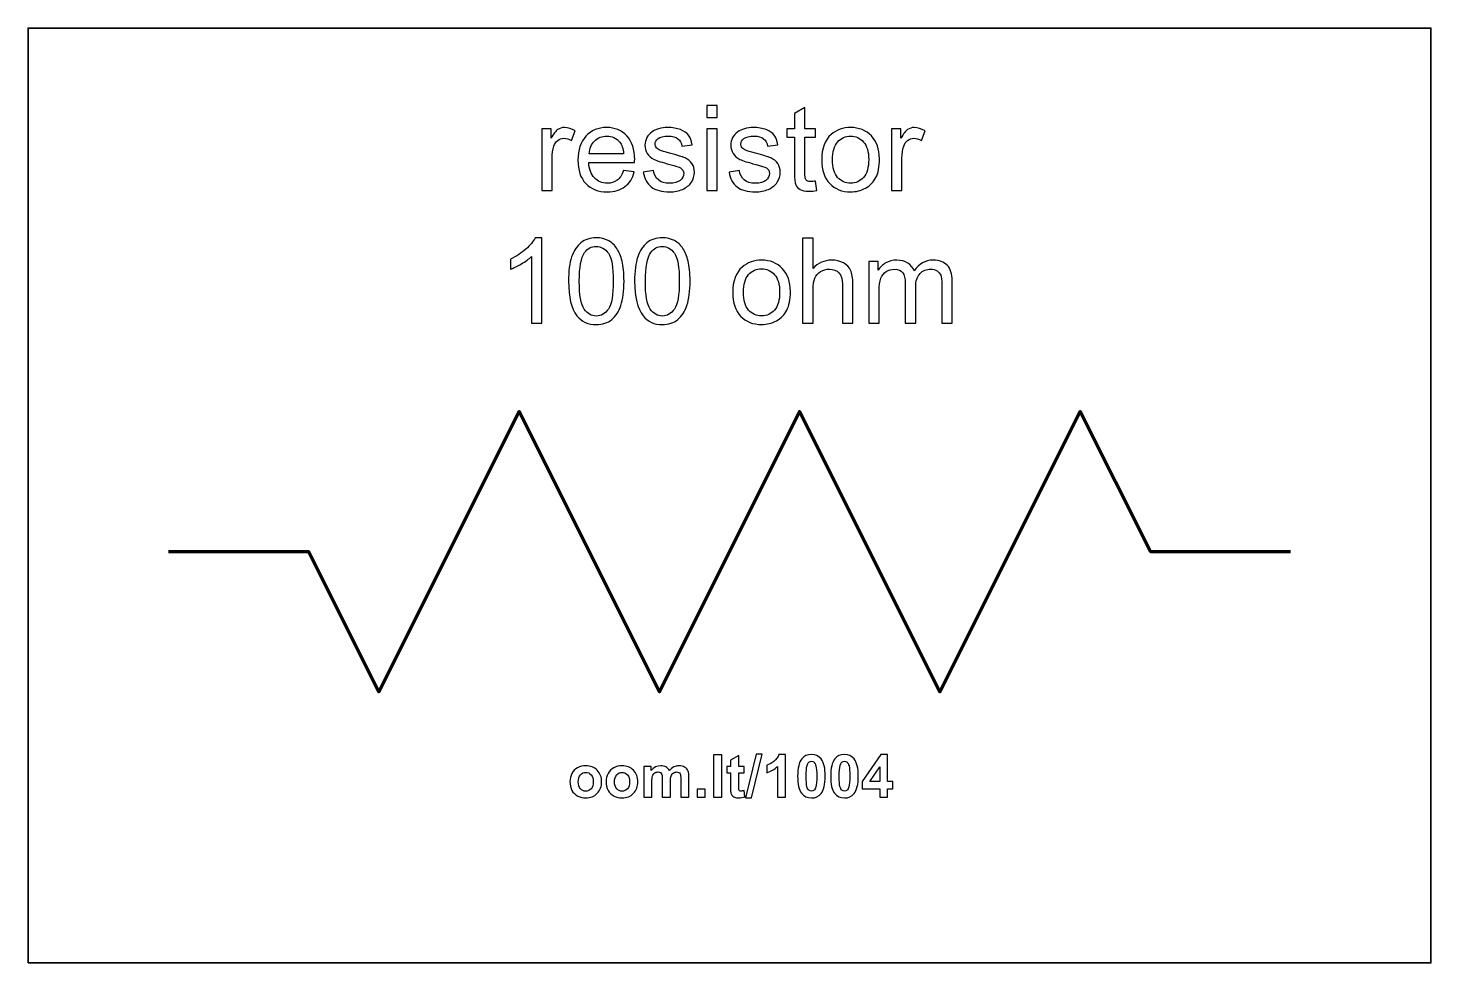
# Model space of a CAD drawing. Header units: centimetres. Extents: x -11.75 to -9.25, y -15.58 to -13.92.
import ezdxf

# ---------------------------------------------------------------- set-up
doc = ezdxf.new("R2010")
doc.units = ezdxf.units.CM
doc.header["$MEASUREMENT"] = 0
doc.layers.add('Layer 1', color=7, linetype='Continuous')

msp = doc.modelspace()

# ---------------------------------------------------------------- linework, layer by layer
at = {"layer": 'Layer 1', "color": 7, "lineweight": 35}
msp.add_lwpolyline([(-11.75, -15.58333), (-9.25, -15.58333), (-9.25, -13.91667), (-11.75, -13.91667), (-11.75, -15.58333)], close=True, dxfattribs=at)
at = {"layer": 'Layer 1', "color": 250}
for points, knots in [([(-10.54033, -14.07613), (-10.54033, -14.07613), (-10.54033, -14.05472), (-10.54033, -14.05472), (-10.54033, -14.05472), (-10.54033, -14.05472), (-10.5217, -14.05472), (-10.5217, -14.05472), (-10.5217, -14.05472), (-10.5217, -14.05472), (-10.5217, -14.07613), (-10.5217, -14.07613), (-10.5217, -14.07613), (-10.5217, -14.07613), (-10.54033, -14.07613), (-10.54033, -14.07613)], [0, 0, 0, 0, 0.25, 0.25, 0.25, 0.25, 0.5, 0.5, 0.5, 0.5, 0.75, 0.75, 0.75, 0.75, 1, 1, 1, 1]), ([(-10.34693, -14.18959), (-10.34693, -14.18959), (-10.34425, -14.20603), (-10.34425, -14.20603), (-10.34425, -14.20603), (-10.34947, -14.20712), (-10.35417, -14.20769), (-10.35829, -14.20769), (-10.35829, -14.20769), (-10.36507, -14.20769), (-10.37029, -14.20663), (-10.37403, -14.20448), (-10.37403, -14.20448), (-10.37773, -14.20236), (-10.38034, -14.19954), (-10.38186, -14.19604), (-10.38186, -14.19604), (-10.38338, -14.19259), (-10.38415, -14.18525), (-10.38415, -14.1741), (-10.38415, -14.1741), (-10.38415, -14.1741), (-10.38415, -14.11095), (-10.38415, -14.11095), (-10.38415, -14.11095), (-10.38415, -14.11095), (-10.39781, -14.11095), (-10.39781, -14.11095), (-10.39781, -14.11095), (-10.39781, -14.11095), (-10.39781, -14.09649), (-10.39781, -14.09649), (-10.39781, -14.09649), (-10.39781, -14.09649), (-10.38415, -14.09649), (-10.38415, -14.09649), (-10.38415, -14.09649), (-10.38415, -14.09649), (-10.38415, -14.06929), (-10.38415, -14.06929), (-10.38415, -14.06929), (-10.38415, -14.06929), (-10.36563, -14.05814), (-10.36563, -14.05814), (-10.36563, -14.05814), (-10.36563, -14.05814), (-10.36563, -14.09649), (-10.36563, -14.09649), (-10.36563, -14.09649), (-10.36563, -14.09649), (-10.34693, -14.09649), (-10.34693, -14.09649), (-10.34693, -14.09649), (-10.34693, -14.09649), (-10.34693, -14.11095), (-10.34693, -14.11095), (-10.34693, -14.11095), (-10.34693, -14.11095), (-10.36563, -14.11095), (-10.36563, -14.11095), (-10.36563, -14.11095), (-10.36563, -14.11095), (-10.36563, -14.17512), (-10.36563, -14.17512), (-10.36563, -14.17512), (-10.36563, -14.18045), (-10.36531, -14.18384), (-10.36468, -14.18536), (-10.36468, -14.18536), (-10.36401, -14.18687), (-10.36295, -14.18807), (-10.36147, -14.18899), (-10.36147, -14.18899), (-10.35999, -14.18987), (-10.35787, -14.19033), (-10.35512, -14.19033), (-10.35512, -14.19033), (-10.35304, -14.19033), (-10.35032, -14.19008), (-10.34693, -14.18959)], [0, 0, 0, 0, 0.05, 0.05, 0.05, 0.05, 0.1, 0.1, 0.1, 0.1, 0.15, 0.15, 0.15, 0.15, 0.2, 0.2, 0.2, 0.2, 0.25, 0.25, 0.25, 0.25, 0.3, 0.3, 0.3, 0.3, 0.35, 0.35, 0.35, 0.35, 0.4, 0.4, 0.4, 0.4, 0.45, 0.45, 0.45, 0.45, 0.5, 0.5, 0.5, 0.5, 0.55, 0.55, 0.55, 0.55, 0.6, 0.6, 0.6, 0.6, 0.65, 0.65, 0.65, 0.65, 0.7, 0.7, 0.7, 0.7, 0.75, 0.75, 0.75, 0.75, 0.8, 0.8, 0.8, 0.8, 0.85, 0.85, 0.85, 0.85, 0.9, 0.9, 0.9, 0.9, 0.95, 0.95, 0.95, 0.95, 1, 1, 1, 1]), ([(-10.83465, -14.20624), (-10.83465, -14.20624), (-10.83465, -14.09649), (-10.83465, -14.09649), (-10.83465, -14.09649), (-10.83465, -14.09649), (-10.81793, -14.09649), (-10.81793, -14.09649), (-10.81793, -14.09649), (-10.81793, -14.09649), (-10.81793, -14.11311), (-10.81793, -14.11311), (-10.81793, -14.11311), (-10.81366, -14.10534), (-10.80971, -14.10019), (-10.80608, -14.09772), (-10.80608, -14.09772), (-10.80248, -14.09525), (-10.79849, -14.09398), (-10.79415, -14.09398), (-10.79415, -14.09398), (-10.78787, -14.09398), (-10.78152, -14.096), (-10.77503, -14.09998), (-10.77503, -14.09998), (-10.77503, -14.09998), (-10.78145, -14.11727), (-10.78145, -14.11727), (-10.78145, -14.11727), (-10.78597, -14.11455), (-10.79052, -14.11321), (-10.79507, -14.11321), (-10.79507, -14.11321), (-10.79916, -14.11321), (-10.8028, -14.11445), (-10.80604, -14.11688), (-10.80604, -14.11688), (-10.80929, -14.11935), (-10.81158, -14.12274), (-10.81296, -14.12708), (-10.81296, -14.12708), (-10.81504, -14.13367), (-10.81606, -14.1409), (-10.81606, -14.14877), (-10.81606, -14.14877), (-10.81606, -14.14877), (-10.81606, -14.20624), (-10.81606, -14.20624), (-10.81606, -14.20624), (-10.81606, -14.20624), (-10.83465, -14.20624), (-10.83465, -14.20624)], [0, 0, 0, 0, 0.0769231, 0.0769231, 0.0769231, 0.0769231, 0.1538462, 0.1538462, 0.1538462, 0.1538462, 0.2307692, 0.2307692, 0.2307692, 0.2307692, 0.3076923, 0.3076923, 0.3076923, 0.3076923, 0.3846154, 0.3846154, 0.3846154, 0.3846154, 0.4615385, 0.4615385, 0.4615385, 0.4615385, 0.5384615, 0.5384615, 0.5384615, 0.5384615, 0.6153846, 0.6153846, 0.6153846, 0.6153846, 0.6923077, 0.6923077, 0.6923077, 0.6923077, 0.7692308, 0.7692308, 0.7692308, 0.7692308, 0.8461538, 0.8461538, 0.8461538, 0.8461538, 0.9230769, 0.9230769, 0.9230769, 0.9230769, 1, 1, 1, 1]), ([(-10.68884, -14.17089), (-10.68884, -14.17089), (-10.66962, -14.17325), (-10.66962, -14.17325), (-10.66962, -14.17325), (-10.67265, -14.18451), (-10.67826, -14.19322), (-10.68644, -14.19943), (-10.68644, -14.19943), (-10.69466, -14.2056), (-10.70514, -14.20871), (-10.71788, -14.20871), (-10.71788, -14.20871), (-10.73393, -14.20871), (-10.74666, -14.20377), (-10.75605, -14.19389), (-10.75605, -14.19389), (-10.76547, -14.18401), (-10.77016, -14.17015), (-10.77016, -14.1523), (-10.77016, -14.1523), (-10.77016, -14.13381), (-10.7654, -14.11949), (-10.75591, -14.1093), (-10.75591, -14.1093), (-10.74638, -14.0991), (-10.73407, -14.09398), (-10.7189, -14.09398), (-10.7189, -14.09398), (-10.70422, -14.09398), (-10.69223, -14.09899), (-10.68295, -14.10898), (-10.68295, -14.10898), (-10.67364, -14.11896), (-10.66898, -14.13304), (-10.66898, -14.15114), (-10.66898, -14.15114), (-10.66898, -14.15226), (-10.66902, -14.15392), (-10.66909, -14.15611), (-10.66909, -14.15611), (-10.66909, -14.15611), (-10.75093, -14.15611), (-10.75093, -14.15611), (-10.75093, -14.15611), (-10.75026, -14.16817), (-10.74684, -14.17742), (-10.7407, -14.1838), (-10.7407, -14.1838), (-10.73456, -14.19022), (-10.72694, -14.19343), (-10.71777, -14.19343), (-10.71777, -14.19343), (-10.71096, -14.19343), (-10.70514, -14.19163), (-10.70031, -14.18804), (-10.70031, -14.18804), (-10.69547, -14.18447), (-10.69166, -14.17876), (-10.68884, -14.17089)], [0, 0, 0, 0, 0.0666667, 0.0666667, 0.0666667, 0.0666667, 0.1333333, 0.1333333, 0.1333333, 0.1333333, 0.2, 0.2, 0.2, 0.2, 0.2666667, 0.2666667, 0.2666667, 0.2666667, 0.3333333, 0.3333333, 0.3333333, 0.3333333, 0.4, 0.4, 0.4, 0.4, 0.4666667, 0.4666667, 0.4666667, 0.4666667, 0.5333333, 0.5333333, 0.5333333, 0.5333333, 0.6, 0.6, 0.6, 0.6, 0.6666667, 0.6666667, 0.6666667, 0.6666667, 0.7333333, 0.7333333, 0.7333333, 0.7333333, 0.8, 0.8, 0.8, 0.8, 0.8666667, 0.8666667, 0.8666667, 0.8666667, 0.9333333, 0.9333333, 0.9333333, 0.9333333, 1, 1, 1, 1]), ([(-10.65367, -14.17347), (-10.65367, -14.17347), (-10.63529, -14.17057), (-10.63529, -14.17057), (-10.63529, -14.17057), (-10.63427, -14.17795), (-10.63138, -14.18359), (-10.62665, -14.18754), (-10.62665, -14.18754), (-10.62196, -14.19146), (-10.61536, -14.19343), (-10.60686, -14.19343), (-10.60686, -14.19343), (-10.59832, -14.19343), (-10.59197, -14.19167), (-10.58784, -14.18821), (-10.58784, -14.18821), (-10.58372, -14.18472), (-10.58164, -14.18063), (-10.58164, -14.17597), (-10.58164, -14.17597), (-10.58164, -14.17174), (-10.58347, -14.16846), (-10.58714, -14.16602), (-10.58714, -14.16602), (-10.58968, -14.16436), (-10.59603, -14.16228), (-10.60615, -14.15974), (-10.60615, -14.15974), (-10.61977, -14.15629), (-10.62926, -14.15332), (-10.63452, -14.15078), (-10.63452, -14.15078), (-10.63977, -14.14828), (-10.6438, -14.14479), (-10.64651, -14.14034), (-10.64651, -14.14034), (-10.64923, -14.1359), (-10.6506, -14.13099), (-10.6506, -14.12563), (-10.6506, -14.12563), (-10.6506, -14.12073), (-10.64948, -14.11621), (-10.64722, -14.11205), (-10.64722, -14.11205), (-10.645, -14.10785), (-10.64193, -14.10439), (-10.63808, -14.10164), (-10.63808, -14.10164), (-10.63519, -14.09952), (-10.63124, -14.09769), (-10.62626, -14.09621), (-10.62626, -14.09621), (-10.62125, -14.09473), (-10.61589, -14.09398), (-10.61018, -14.09398), (-10.61018, -14.09398), (-10.60157, -14.09398), (-10.59402, -14.09525), (-10.58749, -14.09772), (-10.58749, -14.09772), (-10.58096, -14.10019), (-10.57617, -14.10354), (-10.57306, -14.10778), (-10.57306, -14.10778), (-10.56996, -14.11205), (-10.56784, -14.11769), (-10.56668, -14.12478), (-10.56668, -14.12478), (-10.56668, -14.12478), (-10.58485, -14.12729), (-10.58485, -14.12729), (-10.58485, -14.12729), (-10.58569, -14.12164), (-10.58809, -14.11723), (-10.59204, -14.11406), (-10.59204, -14.11406), (-10.59599, -14.11088), (-10.6016, -14.1093), (-10.60883, -14.1093), (-10.60883, -14.1093), (-10.61737, -14.1093), (-10.62348, -14.11071), (-10.62711, -14.11353), (-10.62711, -14.11353), (-10.63078, -14.11635), (-10.63261, -14.11967), (-10.63261, -14.12344), (-10.63261, -14.12344), (-10.63261, -14.12588), (-10.63184, -14.12803), (-10.63032, -14.12997), (-10.63032, -14.12997), (-10.6288, -14.13198), (-10.62644, -14.1336), (-10.62319, -14.13494), (-10.62319, -14.13494), (-10.62132, -14.13561), (-10.61586, -14.1372), (-10.60675, -14.13967), (-10.60675, -14.13967), (-10.59359, -14.1432), (-10.58442, -14.14606), (-10.57924, -14.14831), (-10.57924, -14.14831), (-10.57402, -14.15054), (-10.56992, -14.15382), (-10.56696, -14.15809), (-10.56696, -14.15809), (-10.564, -14.16235), (-10.56251, -14.16765), (-10.56251, -14.174), (-10.56251, -14.174), (-10.56251, -14.1802), (-10.56435, -14.18603), (-10.56795, -14.19153), (-10.56795, -14.19153), (-10.57158, -14.197), (-10.5768, -14.20123), (-10.58361, -14.20423), (-10.58361, -14.20423), (-10.59042, -14.20723), (-10.59815, -14.20871), (-10.60675, -14.20871), (-10.60675, -14.20871), (-10.62104, -14.20871), (-10.63191, -14.20575), (-10.63939, -14.19982), (-10.63939, -14.19982), (-10.64686, -14.19389), (-10.65163, -14.18511), (-10.65367, -14.17347)], [0, 0, 0, 0, 0.030303, 0.030303, 0.030303, 0.030303, 0.0606061, 0.0606061, 0.0606061, 0.0606061, 0.0909091, 0.0909091, 0.0909091, 0.0909091, 0.1212121, 0.1212121, 0.1212121, 0.1212121, 0.1515152, 0.1515152, 0.1515152, 0.1515152, 0.1818182, 0.1818182, 0.1818182, 0.1818182, 0.2121212, 0.2121212, 0.2121212, 0.2121212, 0.2424242, 0.2424242, 0.2424242, 0.2424242, 0.2727273, 0.2727273, 0.2727273, 0.2727273, 0.3030303, 0.3030303, 0.3030303, 0.3030303, 0.3333333, 0.3333333, 0.3333333, 0.3333333, 0.3636364, 0.3636364, 0.3636364, 0.3636364, 0.3939394, 0.3939394, 0.3939394, 0.3939394, 0.4242424, 0.4242424, 0.4242424, 0.4242424, 0.4545455, 0.4545455, 0.4545455, 0.4545455, 0.4848485, 0.4848485, 0.4848485, 0.4848485, 0.5151515, 0.5151515, 0.5151515, 0.5151515, 0.5454545, 0.5454545, 0.5454545, 0.5454545, 0.5757576, 0.5757576, 0.5757576, 0.5757576, 0.6060606, 0.6060606, 0.6060606, 0.6060606, 0.6363636, 0.6363636, 0.6363636, 0.6363636, 0.6666667, 0.6666667, 0.6666667, 0.6666667, 0.6969697, 0.6969697, 0.6969697, 0.6969697, 0.7272727, 0.7272727, 0.7272727, 0.7272727, 0.7575758, 0.7575758, 0.7575758, 0.7575758, 0.7878788, 0.7878788, 0.7878788, 0.7878788, 0.8181818, 0.8181818, 0.8181818, 0.8181818, 0.8484848, 0.8484848, 0.8484848, 0.8484848, 0.8787879, 0.8787879, 0.8787879, 0.8787879, 0.9090909, 0.9090909, 0.9090909, 0.9090909, 0.9393939, 0.9393939, 0.9393939, 0.9393939, 0.969697, 0.969697, 0.969697, 0.969697, 1, 1, 1, 1]), ([(-10.54033, -14.20624), (-10.54033, -14.20624), (-10.54033, -14.09649), (-10.54033, -14.09649), (-10.54033, -14.09649), (-10.54033, -14.09649), (-10.5217, -14.09649), (-10.5217, -14.09649), (-10.5217, -14.09649), (-10.5217, -14.09649), (-10.5217, -14.20624), (-10.5217, -14.20624), (-10.5217, -14.20624), (-10.5217, -14.20624), (-10.54033, -14.20624), (-10.54033, -14.20624)], [0, 0, 0, 0, 0.25, 0.25, 0.25, 0.25, 0.5, 0.5, 0.5, 0.5, 0.75, 0.75, 0.75, 0.75, 1, 1, 1, 1]), ([(-10.50081, -14.17347), (-10.50081, -14.17347), (-10.48243, -14.17057), (-10.48243, -14.17057), (-10.48243, -14.17057), (-10.48141, -14.17795), (-10.47852, -14.18359), (-10.47379, -14.18754), (-10.47379, -14.18754), (-10.4691, -14.19146), (-10.4625, -14.19343), (-10.454, -14.19343), (-10.454, -14.19343), (-10.44546, -14.19343), (-10.43911, -14.19167), (-10.43498, -14.18821), (-10.43498, -14.18821), (-10.43086, -14.18472), (-10.42878, -14.18063), (-10.42878, -14.17597), (-10.42878, -14.17597), (-10.42878, -14.17174), (-10.43061, -14.16846), (-10.43428, -14.16602), (-10.43428, -14.16602), (-10.43682, -14.16436), (-10.44317, -14.16228), (-10.45329, -14.15974), (-10.45329, -14.15974), (-10.46691, -14.15629), (-10.4764, -14.15332), (-10.48166, -14.15078), (-10.48166, -14.15078), (-10.48691, -14.14828), (-10.49094, -14.14479), (-10.49365, -14.14034), (-10.49365, -14.14034), (-10.49637, -14.1359), (-10.49774, -14.13099), (-10.49774, -14.12563), (-10.49774, -14.12563), (-10.49774, -14.12073), (-10.49662, -14.11621), (-10.49436, -14.11205), (-10.49436, -14.11205), (-10.49214, -14.10785), (-10.48907, -14.10439), (-10.48522, -14.10164), (-10.48522, -14.10164), (-10.48233, -14.09952), (-10.47838, -14.09769), (-10.4734, -14.09621), (-10.4734, -14.09621), (-10.46839, -14.09473), (-10.46303, -14.09398), (-10.45732, -14.09398), (-10.45732, -14.09398), (-10.44871, -14.09398), (-10.44116, -14.09525), (-10.43463, -14.09772), (-10.43463, -14.09772), (-10.4281, -14.10019), (-10.42331, -14.10354), (-10.4202, -14.10778), (-10.4202, -14.10778), (-10.4171, -14.11205), (-10.41498, -14.11769), (-10.41382, -14.12478), (-10.41382, -14.12478), (-10.41382, -14.12478), (-10.43199, -14.12729), (-10.43199, -14.12729), (-10.43199, -14.12729), (-10.43283, -14.12164), (-10.43523, -14.11723), (-10.43918, -14.11406), (-10.43918, -14.11406), (-10.44313, -14.11088), (-10.44874, -14.1093), (-10.45597, -14.1093), (-10.45597, -14.1093), (-10.46451, -14.1093), (-10.47062, -14.11071), (-10.47425, -14.11353), (-10.47425, -14.11353), (-10.47792, -14.11635), (-10.47975, -14.11967), (-10.47975, -14.12344), (-10.47975, -14.12344), (-10.47975, -14.12588), (-10.47898, -14.12803), (-10.47746, -14.12997), (-10.47746, -14.12997), (-10.47594, -14.13198), (-10.47358, -14.1336), (-10.47033, -14.13494), (-10.47033, -14.13494), (-10.46846, -14.13561), (-10.463, -14.1372), (-10.45389, -14.13967), (-10.45389, -14.13967), (-10.44073, -14.1432), (-10.43156, -14.14606), (-10.42638, -14.14831), (-10.42638, -14.14831), (-10.42116, -14.15054), (-10.41706, -14.15382), (-10.4141, -14.15809), (-10.4141, -14.15809), (-10.41114, -14.16235), (-10.40965, -14.16765), (-10.40965, -14.174), (-10.40965, -14.174), (-10.40965, -14.1802), (-10.41149, -14.18603), (-10.41509, -14.19153), (-10.41509, -14.19153), (-10.41872, -14.197), (-10.42394, -14.20123), (-10.43075, -14.20423), (-10.43075, -14.20423), (-10.43756, -14.20723), (-10.44529, -14.20871), (-10.45389, -14.20871), (-10.45389, -14.20871), (-10.46818, -14.20871), (-10.47905, -14.20575), (-10.48653, -14.19982), (-10.48653, -14.19982), (-10.494, -14.19389), (-10.49877, -14.18511), (-10.50081, -14.17347)], [0, 0, 0, 0, 0.030303, 0.030303, 0.030303, 0.030303, 0.0606061, 0.0606061, 0.0606061, 0.0606061, 0.0909091, 0.0909091, 0.0909091, 0.0909091, 0.1212121, 0.1212121, 0.1212121, 0.1212121, 0.1515152, 0.1515152, 0.1515152, 0.1515152, 0.1818182, 0.1818182, 0.1818182, 0.1818182, 0.2121212, 0.2121212, 0.2121212, 0.2121212, 0.2424242, 0.2424242, 0.2424242, 0.2424242, 0.2727273, 0.2727273, 0.2727273, 0.2727273, 0.3030303, 0.3030303, 0.3030303, 0.3030303, 0.3333333, 0.3333333, 0.3333333, 0.3333333, 0.3636364, 0.3636364, 0.3636364, 0.3636364, 0.3939394, 0.3939394, 0.3939394, 0.3939394, 0.4242424, 0.4242424, 0.4242424, 0.4242424, 0.4545455, 0.4545455, 0.4545455, 0.4545455, 0.4848485, 0.4848485, 0.4848485, 0.4848485, 0.5151515, 0.5151515, 0.5151515, 0.5151515, 0.5454545, 0.5454545, 0.5454545, 0.5454545, 0.5757576, 0.5757576, 0.5757576, 0.5757576, 0.6060606, 0.6060606, 0.6060606, 0.6060606, 0.6363636, 0.6363636, 0.6363636, 0.6363636, 0.6666667, 0.6666667, 0.6666667, 0.6666667, 0.6969697, 0.6969697, 0.6969697, 0.6969697, 0.7272727, 0.7272727, 0.7272727, 0.7272727, 0.7575758, 0.7575758, 0.7575758, 0.7575758, 0.7878788, 0.7878788, 0.7878788, 0.7878788, 0.8181818, 0.8181818, 0.8181818, 0.8181818, 0.8484848, 0.8484848, 0.8484848, 0.8484848, 0.8787879, 0.8787879, 0.8787879, 0.8787879, 0.9090909, 0.9090909, 0.9090909, 0.9090909, 0.9393939, 0.9393939, 0.9393939, 0.9393939, 0.969697, 0.969697, 0.969697, 0.969697, 1, 1, 1, 1]), ([(-10.33568, -14.15135), (-10.33568, -14.13103), (-10.33004, -14.11596), (-10.31871, -14.10619), (-10.31871, -14.10619), (-10.30929, -14.09808), (-10.29779, -14.09398), (-10.28421, -14.09398), (-10.28421, -14.09398), (-10.26911, -14.09398), (-10.25676, -14.09892), (-10.2472, -14.10884), (-10.2472, -14.10884), (-10.23761, -14.11871), (-10.23284, -14.13237), (-10.23284, -14.14979), (-10.23284, -14.14979), (-10.23284, -14.16394), (-10.23496, -14.17505), (-10.23919, -14.18313), (-10.23919, -14.18313), (-10.24343, -14.19125), (-10.2496, -14.19753), (-10.25768, -14.20201), (-10.25768, -14.20201), (-10.26579, -14.20649), (-10.27461, -14.20871), (-10.28421, -14.20871), (-10.28421, -14.20871), (-10.29955, -14.20871), (-10.31197, -14.20381), (-10.32146, -14.19393), (-10.32146, -14.19393), (-10.33095, -14.18409), (-10.33568, -14.1699), (-10.33568, -14.15135)], [0, 0, 0, 0, 0.1111111, 0.1111111, 0.1111111, 0.1111111, 0.2222222, 0.2222222, 0.2222222, 0.2222222, 0.3333333, 0.3333333, 0.3333333, 0.3333333, 0.4444444, 0.4444444, 0.4444444, 0.4444444, 0.5555556, 0.5555556, 0.5555556, 0.5555556, 0.6666667, 0.6666667, 0.6666667, 0.6666667, 0.7777778, 0.7777778, 0.7777778, 0.7777778, 0.8888889, 0.8888889, 0.8888889, 0.8888889, 1, 1, 1, 1]), ([(-10.21122, -14.20624), (-10.21122, -14.20624), (-10.21122, -14.09649), (-10.21122, -14.09649), (-10.21122, -14.09649), (-10.21122, -14.09649), (-10.1945, -14.09649), (-10.1945, -14.09649), (-10.1945, -14.09649), (-10.1945, -14.09649), (-10.1945, -14.11311), (-10.1945, -14.11311), (-10.1945, -14.11311), (-10.19023, -14.10534), (-10.18628, -14.10019), (-10.18265, -14.09772), (-10.18265, -14.09772), (-10.17905, -14.09525), (-10.17506, -14.09398), (-10.17072, -14.09398), (-10.17072, -14.09398), (-10.16444, -14.09398), (-10.15809, -14.096), (-10.1516, -14.09998), (-10.1516, -14.09998), (-10.1516, -14.09998), (-10.15802, -14.11727), (-10.15802, -14.11727), (-10.15802, -14.11727), (-10.16254, -14.11455), (-10.16709, -14.11321), (-10.17164, -14.11321), (-10.17164, -14.11321), (-10.17573, -14.11321), (-10.17937, -14.11445), (-10.18261, -14.11688), (-10.18261, -14.11688), (-10.18586, -14.11935), (-10.18815, -14.12274), (-10.18953, -14.12708), (-10.18953, -14.12708), (-10.19161, -14.13367), (-10.19263, -14.1409), (-10.19263, -14.14877), (-10.19263, -14.14877), (-10.19263, -14.14877), (-10.19263, -14.20624), (-10.19263, -14.20624), (-10.19263, -14.20624), (-10.19263, -14.20624), (-10.21122, -14.20624), (-10.21122, -14.20624)], [0, 0, 0, 0, 0.0769231, 0.0769231, 0.0769231, 0.0769231, 0.1538462, 0.1538462, 0.1538462, 0.1538462, 0.2307692, 0.2307692, 0.2307692, 0.2307692, 0.3076923, 0.3076923, 0.3076923, 0.3076923, 0.3846154, 0.3846154, 0.3846154, 0.3846154, 0.4615385, 0.4615385, 0.4615385, 0.4615385, 0.5384615, 0.5384615, 0.5384615, 0.5384615, 0.6153846, 0.6153846, 0.6153846, 0.6153846, 0.6923077, 0.6923077, 0.6923077, 0.6923077, 0.7692308, 0.7692308, 0.7692308, 0.7692308, 0.8461538, 0.8461538, 0.8461538, 0.8461538, 0.9230769, 0.9230769, 0.9230769, 0.9230769, 1, 1, 1, 1]), ([(-10.74991, -14.1408), (-10.74991, -14.1408), (-10.68863, -14.1408), (-10.68863, -14.1408), (-10.68863, -14.1408), (-10.68944, -14.13159), (-10.69181, -14.12464), (-10.69565, -14.12006), (-10.69565, -14.12006), (-10.70158, -14.11289), (-10.70927, -14.1093), (-10.71869, -14.1093), (-10.71869, -14.1093), (-10.72723, -14.1093), (-10.73442, -14.11215), (-10.74024, -14.11787), (-10.74024, -14.11787), (-10.74606, -14.12358), (-10.74927, -14.13124), (-10.74991, -14.1408)], [0, 0, 0, 0, 0.2, 0.2, 0.2, 0.2, 0.4, 0.4, 0.4, 0.4, 0.6, 0.6, 0.6, 0.6, 0.8, 0.8, 0.8, 0.8, 1, 1, 1, 1]), ([(-10.31656, -14.15135), (-10.31656, -14.16542), (-10.31349, -14.17594), (-10.30735, -14.18292), (-10.30735, -14.18292), (-10.30121, -14.18994), (-10.29349, -14.19343), (-10.28421, -14.19343), (-10.28421, -14.19343), (-10.27497, -14.19343), (-10.26727, -14.18991), (-10.26114, -14.18289), (-10.26114, -14.18289), (-10.25503, -14.17587), (-10.25196, -14.16514), (-10.25196, -14.15075), (-10.25196, -14.15075), (-10.25196, -14.13717), (-10.25503, -14.12686), (-10.26121, -14.11988), (-10.26121, -14.11988), (-10.26738, -14.11289), (-10.27504, -14.1094), (-10.28421, -14.1094), (-10.28421, -14.1094), (-10.29349, -14.1094), (-10.30121, -14.11289), (-10.30735, -14.11984), (-10.30735, -14.11984), (-10.31349, -14.12679), (-10.31656, -14.13731), (-10.31656, -14.15135)], [0, 0, 0, 0, 0.125, 0.125, 0.125, 0.125, 0.25, 0.25, 0.25, 0.25, 0.375, 0.375, 0.375, 0.375, 0.5, 0.5, 0.5, 0.5, 0.625, 0.625, 0.625, 0.625, 0.75, 0.75, 0.75, 0.75, 0.875, 0.875, 0.875, 0.875, 1, 1, 1, 1]), ([(-10.83447, -14.44271), (-10.83447, -14.44271), (-10.85306, -14.44271), (-10.85306, -14.44271), (-10.85306, -14.44271), (-10.85306, -14.44271), (-10.85306, -14.32417), (-10.85306, -14.32417), (-10.85306, -14.32417), (-10.85754, -14.32844), (-10.8634, -14.33271), (-10.87067, -14.33698), (-10.87067, -14.33698), (-10.87797, -14.34125), (-10.8845, -14.34446), (-10.89028, -14.34658), (-10.89028, -14.34658), (-10.89028, -14.34658), (-10.89028, -14.32862), (-10.89028, -14.32862), (-10.89028, -14.32862), (-10.87988, -14.32372), (-10.87077, -14.31779), (-10.86298, -14.31084), (-10.86298, -14.31084), (-10.85522, -14.30385), (-10.84968, -14.29712), (-10.84643, -14.29055), (-10.84643, -14.29055), (-10.84643, -14.29055), (-10.83447, -14.29055), (-10.83447, -14.29055), (-10.83447, -14.29055), (-10.83447, -14.29055), (-10.83447, -14.44271), (-10.83447, -14.44271)], [0, 0, 0, 0, 0.1111111, 0.1111111, 0.1111111, 0.1111111, 0.2222222, 0.2222222, 0.2222222, 0.2222222, 0.3333333, 0.3333333, 0.3333333, 0.3333333, 0.4444444, 0.4444444, 0.4444444, 0.4444444, 0.5555556, 0.5555556, 0.5555556, 0.5555556, 0.6666667, 0.6666667, 0.6666667, 0.6666667, 0.7777778, 0.7777778, 0.7777778, 0.7777778, 0.8888889, 0.8888889, 0.8888889, 0.8888889, 1, 1, 1, 1]), ([(-10.78682, -14.36799), (-10.78682, -14.35007), (-10.78498, -14.33564), (-10.78128, -14.32474), (-10.78128, -14.32474), (-10.77761, -14.3138), (-10.7721, -14.30537), (-10.76484, -14.29944), (-10.76484, -14.29944), (-10.75757, -14.29352), (-10.74843, -14.29055), (-10.73743, -14.29055), (-10.73743, -14.29055), (-10.72928, -14.29055), (-10.72215, -14.29221), (-10.71601, -14.29549), (-10.71601, -14.29549), (-10.70987, -14.29874), (-10.70483, -14.30347), (-10.70081, -14.30964), (-10.70081, -14.30964), (-10.69682, -14.31581), (-10.69368, -14.32333), (-10.69142, -14.33218), (-10.69142, -14.33218), (-10.68913, -14.34104), (-10.688, -14.35296), (-10.688, -14.36799), (-10.688, -14.36799), (-10.688, -14.38577), (-10.68984, -14.40009), (-10.69347, -14.41103), (-10.69347, -14.41103), (-10.69714, -14.42197), (-10.70261, -14.4304), (-10.70987, -14.43636), (-10.70987, -14.43636), (-10.71714, -14.44232), (-10.72631, -14.44529), (-10.73743, -14.44529), (-10.73743, -14.44529), (-10.75203, -14.44529), (-10.7635, -14.44006), (-10.77182, -14.42959), (-10.77182, -14.42959), (-10.78181, -14.41699), (-10.78682, -14.39642), (-10.78682, -14.36799)], [0, 0, 0, 0, 0.0833333, 0.0833333, 0.0833333, 0.0833333, 0.1666667, 0.1666667, 0.1666667, 0.1666667, 0.25, 0.25, 0.25, 0.25, 0.3333333, 0.3333333, 0.3333333, 0.3333333, 0.4166667, 0.4166667, 0.4166667, 0.4166667, 0.5, 0.5, 0.5, 0.5, 0.5833333, 0.5833333, 0.5833333, 0.5833333, 0.6666667, 0.6666667, 0.6666667, 0.6666667, 0.75, 0.75, 0.75, 0.75, 0.8333333, 0.8333333, 0.8333333, 0.8333333, 0.9166667, 0.9166667, 0.9166667, 0.9166667, 1, 1, 1, 1]), ([(-10.6691, -14.36799), (-10.6691, -14.35007), (-10.66726, -14.33564), (-10.66356, -14.32474), (-10.66356, -14.32474), (-10.65989, -14.3138), (-10.65438, -14.30537), (-10.64712, -14.29944), (-10.64712, -14.29944), (-10.63985, -14.29352), (-10.63071, -14.29055), (-10.61971, -14.29055), (-10.61971, -14.29055), (-10.61156, -14.29055), (-10.60443, -14.29221), (-10.59829, -14.29549), (-10.59829, -14.29549), (-10.59215, -14.29874), (-10.58711, -14.30347), (-10.58309, -14.30964), (-10.58309, -14.30964), (-10.5791, -14.31581), (-10.57596, -14.32333), (-10.5737, -14.33218), (-10.5737, -14.33218), (-10.57141, -14.34104), (-10.57028, -14.35296), (-10.57028, -14.36799), (-10.57028, -14.36799), (-10.57028, -14.38577), (-10.57212, -14.40009), (-10.57575, -14.41103), (-10.57575, -14.41103), (-10.57942, -14.42197), (-10.58489, -14.4304), (-10.59215, -14.43636), (-10.59215, -14.43636), (-10.59942, -14.44232), (-10.60859, -14.44529), (-10.61971, -14.44529), (-10.61971, -14.44529), (-10.63431, -14.44529), (-10.64578, -14.44006), (-10.6541, -14.42959), (-10.6541, -14.42959), (-10.66409, -14.41699), (-10.6691, -14.39642), (-10.6691, -14.36799)], [0, 0, 0, 0, 0.0833333, 0.0833333, 0.0833333, 0.0833333, 0.1666667, 0.1666667, 0.1666667, 0.1666667, 0.25, 0.25, 0.25, 0.25, 0.3333333, 0.3333333, 0.3333333, 0.3333333, 0.4166667, 0.4166667, 0.4166667, 0.4166667, 0.5, 0.5, 0.5, 0.5, 0.5833333, 0.5833333, 0.5833333, 0.5833333, 0.6666667, 0.6666667, 0.6666667, 0.6666667, 0.75, 0.75, 0.75, 0.75, 0.8333333, 0.8333333, 0.8333333, 0.8333333, 0.9166667, 0.9166667, 0.9166667, 0.9166667, 1, 1, 1, 1]), ([(-10.36966, -14.44271), (-10.36966, -14.44271), (-10.36966, -14.29119), (-10.36966, -14.29119), (-10.36966, -14.29119), (-10.36966, -14.29119), (-10.35107, -14.29119), (-10.35107, -14.29119), (-10.35107, -14.29119), (-10.35107, -14.29119), (-10.35107, -14.34555), (-10.35107, -14.34555), (-10.35107, -14.34555), (-10.34239, -14.3355), (-10.33142, -14.33045), (-10.31819, -14.33045), (-10.31819, -14.33045), (-10.31007, -14.33045), (-10.30302, -14.33208), (-10.29702, -14.33529), (-10.29702, -14.33529), (-10.29102, -14.33846), (-10.28672, -14.34291), (-10.28415, -14.34855), (-10.28415, -14.34855), (-10.28157, -14.3542), (-10.28026, -14.36242), (-10.28026, -14.37314), (-10.28026, -14.37314), (-10.28026, -14.37314), (-10.28026, -14.44271), (-10.28026, -14.44271), (-10.28026, -14.44271), (-10.28026, -14.44271), (-10.29889, -14.44271), (-10.29889, -14.44271), (-10.29889, -14.44271), (-10.29889, -14.44271), (-10.29889, -14.37314), (-10.29889, -14.37314), (-10.29889, -14.37314), (-10.29889, -14.36386), (-10.3009, -14.35709), (-10.30492, -14.35286), (-10.30492, -14.35286), (-10.30895, -14.34862), (-10.31466, -14.34647), (-10.32203, -14.34647), (-10.32203, -14.34647), (-10.32754, -14.34647), (-10.33272, -14.34792), (-10.33759, -14.35077), (-10.33759, -14.35077), (-10.34246, -14.35363), (-10.34592, -14.35751), (-10.34796, -14.36242), (-10.34796, -14.36242), (-10.35005, -14.36728), (-10.35107, -14.37406), (-10.35107, -14.38267), (-10.35107, -14.38267), (-10.35107, -14.38267), (-10.35107, -14.44271), (-10.35107, -14.44271), (-10.35107, -14.44271), (-10.35107, -14.44271), (-10.36966, -14.44271), (-10.36966, -14.44271)], [0, 0, 0, 0, 0.0588235, 0.0588235, 0.0588235, 0.0588235, 0.1176471, 0.1176471, 0.1176471, 0.1176471, 0.1764706, 0.1764706, 0.1764706, 0.1764706, 0.2352941, 0.2352941, 0.2352941, 0.2352941, 0.2941176, 0.2941176, 0.2941176, 0.2941176, 0.3529412, 0.3529412, 0.3529412, 0.3529412, 0.4117647, 0.4117647, 0.4117647, 0.4117647, 0.4705882, 0.4705882, 0.4705882, 0.4705882, 0.5294118, 0.5294118, 0.5294118, 0.5294118, 0.5882353, 0.5882353, 0.5882353, 0.5882353, 0.6470588, 0.6470588, 0.6470588, 0.6470588, 0.7058824, 0.7058824, 0.7058824, 0.7058824, 0.7647059, 0.7647059, 0.7647059, 0.7647059, 0.8235294, 0.8235294, 0.8235294, 0.8235294, 0.8823529, 0.8823529, 0.8823529, 0.8823529, 0.9411765, 0.9411765, 0.9411765, 0.9411765, 1, 1, 1, 1]), ([(-10.76769, -14.36799), (-10.76769, -14.39286), (-10.76477, -14.40941), (-10.75895, -14.41766), (-10.75895, -14.41766), (-10.75312, -14.42588), (-10.74596, -14.43001), (-10.73743, -14.43001), (-10.73743, -14.43001), (-10.72885, -14.43001), (-10.72169, -14.42585), (-10.71587, -14.41759), (-10.71587, -14.41759), (-10.71005, -14.40934), (-10.70712, -14.39279), (-10.70712, -14.36799), (-10.70712, -14.36799), (-10.70712, -14.34305), (-10.71005, -14.32647), (-10.71587, -14.31828), (-10.71587, -14.31828), (-10.72169, -14.31006), (-10.72892, -14.30597), (-10.7376, -14.30597), (-10.7376, -14.30597), (-10.74618, -14.30597), (-10.75298, -14.3096), (-10.7581, -14.31684), (-10.7581, -14.31684), (-10.76448, -14.32604), (-10.76769, -14.34312), (-10.76769, -14.36799)], [0, 0, 0, 0, 0.125, 0.125, 0.125, 0.125, 0.25, 0.25, 0.25, 0.25, 0.375, 0.375, 0.375, 0.375, 0.5, 0.5, 0.5, 0.5, 0.625, 0.625, 0.625, 0.625, 0.75, 0.75, 0.75, 0.75, 0.875, 0.875, 0.875, 0.875, 1, 1, 1, 1]), ([(-10.64997, -14.36799), (-10.64997, -14.39286), (-10.64705, -14.40941), (-10.64123, -14.41766), (-10.64123, -14.41766), (-10.6354, -14.42588), (-10.62824, -14.43001), (-10.61971, -14.43001), (-10.61971, -14.43001), (-10.61113, -14.43001), (-10.60397, -14.42585), (-10.59815, -14.41759), (-10.59815, -14.41759), (-10.59233, -14.40934), (-10.5894, -14.39279), (-10.5894, -14.36799), (-10.5894, -14.36799), (-10.5894, -14.34305), (-10.59233, -14.32647), (-10.59815, -14.31828), (-10.59815, -14.31828), (-10.60397, -14.31006), (-10.6112, -14.30597), (-10.61988, -14.30597), (-10.61988, -14.30597), (-10.62846, -14.30597), (-10.63526, -14.3096), (-10.64038, -14.31684), (-10.64038, -14.31684), (-10.64676, -14.32604), (-10.64997, -14.34312), (-10.64997, -14.36799)], [0, 0, 0, 0, 0.125, 0.125, 0.125, 0.125, 0.25, 0.25, 0.25, 0.25, 0.375, 0.375, 0.375, 0.375, 0.5, 0.5, 0.5, 0.5, 0.625, 0.625, 0.625, 0.625, 0.75, 0.75, 0.75, 0.75, 0.875, 0.875, 0.875, 0.875, 1, 1, 1, 1]), ([(-10.49433, -14.38782), (-10.49433, -14.3675), (-10.48869, -14.35243), (-10.47736, -14.34266), (-10.47736, -14.34266), (-10.46794, -14.33455), (-10.45644, -14.33045), (-10.44286, -14.33045), (-10.44286, -14.33045), (-10.42776, -14.33045), (-10.41541, -14.33539), (-10.40585, -14.34531), (-10.40585, -14.34531), (-10.39626, -14.35518), (-10.39149, -14.36884), (-10.39149, -14.38626), (-10.39149, -14.38626), (-10.39149, -14.40041), (-10.39361, -14.41152), (-10.39784, -14.4196), (-10.39784, -14.4196), (-10.40208, -14.42772), (-10.40825, -14.434), (-10.41633, -14.43848), (-10.41633, -14.43848), (-10.42444, -14.44296), (-10.43326, -14.44518), (-10.44286, -14.44518), (-10.44286, -14.44518), (-10.4582, -14.44518), (-10.47062, -14.44028), (-10.48011, -14.4304), (-10.48011, -14.4304), (-10.4896, -14.42056), (-10.49433, -14.40637), (-10.49433, -14.38782)], [0, 0, 0, 0, 0.1111111, 0.1111111, 0.1111111, 0.1111111, 0.2222222, 0.2222222, 0.2222222, 0.2222222, 0.3333333, 0.3333333, 0.3333333, 0.3333333, 0.4444444, 0.4444444, 0.4444444, 0.4444444, 0.5555556, 0.5555556, 0.5555556, 0.5555556, 0.6666667, 0.6666667, 0.6666667, 0.6666667, 0.7777778, 0.7777778, 0.7777778, 0.7777778, 0.8888889, 0.8888889, 0.8888889, 0.8888889, 1, 1, 1, 1]), ([(-10.47521, -14.38782), (-10.47521, -14.40189), (-10.47214, -14.41241), (-10.466, -14.41939), (-10.466, -14.41939), (-10.45986, -14.42641), (-10.45214, -14.4299), (-10.44286, -14.4299), (-10.44286, -14.4299), (-10.43362, -14.4299), (-10.42592, -14.42638), (-10.41979, -14.41936), (-10.41979, -14.41936), (-10.41368, -14.41234), (-10.41061, -14.40161), (-10.41061, -14.38722), (-10.41061, -14.38722), (-10.41061, -14.37364), (-10.41368, -14.36333), (-10.41986, -14.35635), (-10.41986, -14.35635), (-10.42603, -14.34936), (-10.43369, -14.34587), (-10.44286, -14.34587), (-10.44286, -14.34587), (-10.45214, -14.34587), (-10.45986, -14.34936), (-10.466, -14.35631), (-10.466, -14.35631), (-10.47214, -14.36326), (-10.47521, -14.37378), (-10.47521, -14.38782)], [0, 0, 0, 0, 0.125, 0.125, 0.125, 0.125, 0.25, 0.25, 0.25, 0.25, 0.375, 0.375, 0.375, 0.375, 0.5, 0.5, 0.5, 0.5, 0.625, 0.625, 0.625, 0.625, 0.75, 0.75, 0.75, 0.75, 0.875, 0.875, 0.875, 0.875, 1, 1, 1, 1]), ([(-10.25194, -14.44271), (-10.25194, -14.44271), (-10.25194, -14.33296), (-10.25194, -14.33296), (-10.25194, -14.33296), (-10.25194, -14.33296), (-10.23532, -14.33296), (-10.23532, -14.33296), (-10.23532, -14.33296), (-10.23532, -14.33296), (-10.23532, -14.34834), (-10.23532, -14.34834), (-10.23532, -14.34834), (-10.23187, -14.34298), (-10.22728, -14.33864), (-10.22157, -14.33539), (-10.22157, -14.33539), (-10.21585, -14.33211), (-10.20932, -14.33045), (-10.20202, -14.33045), (-10.20202, -14.33045), (-10.19391, -14.33045), (-10.18724, -14.33215), (-10.18205, -14.33553), (-10.18205, -14.33553), (-10.17683, -14.33892), (-10.17316, -14.34361), (-10.17105, -14.34968), (-10.17105, -14.34968), (-10.16233, -14.33688), (-10.15104, -14.33045), (-10.13714, -14.33045), (-10.13714, -14.33045), (-10.12624, -14.33045), (-10.11788, -14.33349), (-10.11203, -14.33952), (-10.11203, -14.33952), (-10.10617, -14.34555), (-10.10324, -14.35483), (-10.10324, -14.36736), (-10.10324, -14.36736), (-10.10324, -14.36736), (-10.10324, -14.44271), (-10.10324, -14.44271), (-10.10324, -14.44271), (-10.10324, -14.44271), (-10.12173, -14.44271), (-10.12173, -14.44271), (-10.12173, -14.44271), (-10.12173, -14.44271), (-10.12173, -14.37356), (-10.12173, -14.37356), (-10.12173, -14.37356), (-10.12173, -14.36612), (-10.12233, -14.36076), (-10.12353, -14.35748), (-10.12353, -14.35748), (-10.12476, -14.35423), (-10.12695, -14.35159), (-10.13009, -14.34958), (-10.13009, -14.34958), (-10.13326, -14.3476), (-10.137, -14.34658), (-10.14127, -14.34658), (-10.14127, -14.34658), (-10.149, -14.34658), (-10.15538, -14.34915), (-10.1605, -14.3543), (-10.1605, -14.3543), (-10.16558, -14.35942), (-10.16815, -14.36764), (-10.16815, -14.37893), (-10.16815, -14.37893), (-10.16815, -14.37893), (-10.16815, -14.44271), (-10.16815, -14.44271), (-10.16815, -14.44271), (-10.16815, -14.44271), (-10.18675, -14.44271), (-10.18675, -14.44271), (-10.18675, -14.44271), (-10.18675, -14.44271), (-10.18675, -14.37141), (-10.18675, -14.37141), (-10.18675, -14.37141), (-10.18675, -14.36312), (-10.18826, -14.35691), (-10.1913, -14.35279), (-10.1913, -14.35279), (-10.19433, -14.34866), (-10.19927, -14.34658), (-10.20618, -14.34658), (-10.20618, -14.34658), (-10.2114, -14.34658), (-10.21624, -14.34795), (-10.22068, -14.35074), (-10.22068, -14.35074), (-10.22513, -14.35349), (-10.22837, -14.35751), (-10.23035, -14.3628), (-10.23035, -14.3628), (-10.23236, -14.36813), (-10.23335, -14.37579), (-10.23335, -14.38577), (-10.23335, -14.38577), (-10.23335, -14.38577), (-10.23335, -14.44271), (-10.23335, -14.44271), (-10.23335, -14.44271), (-10.23335, -14.44271), (-10.25194, -14.44271), (-10.25194, -14.44271)], [0, 0, 0, 0, 0.0357143, 0.0357143, 0.0357143, 0.0357143, 0.0714286, 0.0714286, 0.0714286, 0.0714286, 0.1071429, 0.1071429, 0.1071429, 0.1071429, 0.1428571, 0.1428571, 0.1428571, 0.1428571, 0.1785714, 0.1785714, 0.1785714, 0.1785714, 0.2142857, 0.2142857, 0.2142857, 0.2142857, 0.25, 0.25, 0.25, 0.25, 0.2857143, 0.2857143, 0.2857143, 0.2857143, 0.3214286, 0.3214286, 0.3214286, 0.3214286, 0.3571429, 0.3571429, 0.3571429, 0.3571429, 0.3928571, 0.3928571, 0.3928571, 0.3928571, 0.4285714, 0.4285714, 0.4285714, 0.4285714, 0.4642857, 0.4642857, 0.4642857, 0.4642857, 0.5, 0.5, 0.5, 0.5, 0.5357143, 0.5357143, 0.5357143, 0.5357143, 0.5714286, 0.5714286, 0.5714286, 0.5714286, 0.6071429, 0.6071429, 0.6071429, 0.6071429, 0.6428571, 0.6428571, 0.6428571, 0.6428571, 0.6785714, 0.6785714, 0.6785714, 0.6785714, 0.7142857, 0.7142857, 0.7142857, 0.7142857, 0.75, 0.75, 0.75, 0.75, 0.7857143, 0.7857143, 0.7857143, 0.7857143, 0.8214286, 0.8214286, 0.8214286, 0.8214286, 0.8571429, 0.8571429, 0.8571429, 0.8571429, 0.8928571, 0.8928571, 0.8928571, 0.8928571, 0.9285714, 0.9285714, 0.9285714, 0.9285714, 0.9642857, 0.9642857, 0.9642857, 0.9642857, 1, 1, 1, 1]), ([(-10.5283, -15.28788), (-10.5283, -15.28788), (-10.5283, -15.21212), (-10.5283, -15.21212), (-10.5283, -15.21212), (-10.5283, -15.21212), (-10.51378, -15.21212), (-10.51378, -15.21212), (-10.51378, -15.21212), (-10.51378, -15.21212), (-10.51378, -15.28788), (-10.51378, -15.28788), (-10.51378, -15.28788), (-10.51378, -15.28788), (-10.5283, -15.28788), (-10.5283, -15.28788)], [0, 0, 0, 0, 0.25, 0.25, 0.25, 0.25, 0.5, 0.5, 0.5, 0.5, 0.75, 0.75, 0.75, 0.75, 1, 1, 1, 1]), ([(-10.47375, -15.23301), (-10.47375, -15.23301), (-10.47375, -15.24458), (-10.47375, -15.24458), (-10.47375, -15.24458), (-10.47375, -15.24458), (-10.48366, -15.24458), (-10.48366, -15.24458), (-10.48366, -15.24458), (-10.48366, -15.24458), (-10.48366, -15.2667), (-10.48366, -15.2667), (-10.48366, -15.2667), (-10.48366, -15.27118), (-10.48357, -15.27379), (-10.48338, -15.27453), (-10.48338, -15.27453), (-10.48318, -15.27527), (-10.48276, -15.27587), (-10.48209, -15.27636), (-10.48209, -15.27636), (-10.48142, -15.27684), (-10.48059, -15.27709), (-10.47964, -15.27709), (-10.47964, -15.27709), (-10.47828, -15.27709), (-10.47634, -15.27661), (-10.47378, -15.27569), (-10.47378, -15.27569), (-10.47378, -15.27569), (-10.47255, -15.28695), (-10.47255, -15.28695), (-10.47255, -15.28695), (-10.47593, -15.28839), (-10.47974, -15.28911), (-10.48403, -15.28911), (-10.48403, -15.28911), (-10.48664, -15.28911), (-10.489, -15.28867), (-10.4911, -15.28781), (-10.4911, -15.28781), (-10.4932, -15.28693), (-10.49474, -15.28578), (-10.49572, -15.28439), (-10.49572, -15.28439), (-10.49671, -15.28299), (-10.49738, -15.28111), (-10.49777, -15.27873), (-10.49777, -15.27873), (-10.49807, -15.27705), (-10.49823, -15.27363), (-10.49823, -15.2685), (-10.49823, -15.2685), (-10.49823, -15.2685), (-10.49823, -15.24458), (-10.49823, -15.24458), (-10.49823, -15.24458), (-10.49823, -15.24458), (-10.50489, -15.24458), (-10.50489, -15.24458), (-10.50489, -15.24458), (-10.50489, -15.24458), (-10.50489, -15.23301), (-10.50489, -15.23301), (-10.50489, -15.23301), (-10.50489, -15.23301), (-10.49823, -15.23301), (-10.49823, -15.23301), (-10.49823, -15.23301), (-10.49823, -15.23301), (-10.49823, -15.22209), (-10.49823, -15.22209), (-10.49823, -15.22209), (-10.49823, -15.22209), (-10.48366, -15.21362), (-10.48366, -15.21362), (-10.48366, -15.21362), (-10.48366, -15.21362), (-10.48366, -15.23301), (-10.48366, -15.23301), (-10.48366, -15.23301), (-10.48366, -15.23301), (-10.47375, -15.23301), (-10.47375, -15.23301)], [0, 0, 0, 0, 0.047619, 0.047619, 0.047619, 0.047619, 0.0952381, 0.0952381, 0.0952381, 0.0952381, 0.1428571, 0.1428571, 0.1428571, 0.1428571, 0.1904762, 0.1904762, 0.1904762, 0.1904762, 0.2380952, 0.2380952, 0.2380952, 0.2380952, 0.2857143, 0.2857143, 0.2857143, 0.2857143, 0.3333333, 0.3333333, 0.3333333, 0.3333333, 0.3809524, 0.3809524, 0.3809524, 0.3809524, 0.4285714, 0.4285714, 0.4285714, 0.4285714, 0.4761905, 0.4761905, 0.4761905, 0.4761905, 0.5238095, 0.5238095, 0.5238095, 0.5238095, 0.5714286, 0.5714286, 0.5714286, 0.5714286, 0.6190476, 0.6190476, 0.6190476, 0.6190476, 0.6666667, 0.6666667, 0.6666667, 0.6666667, 0.7142857, 0.7142857, 0.7142857, 0.7142857, 0.7619048, 0.7619048, 0.7619048, 0.7619048, 0.8095238, 0.8095238, 0.8095238, 0.8095238, 0.8571429, 0.8571429, 0.8571429, 0.8571429, 0.9047619, 0.9047619, 0.9047619, 0.9047619, 0.952381, 0.952381, 0.952381, 0.952381, 1, 1, 1, 1]), ([(-10.47142, -15.28917), (-10.47142, -15.28917), (-10.45265, -15.21084), (-10.45265, -15.21084), (-10.45265, -15.21084), (-10.45265, -15.21084), (-10.44175, -15.21084), (-10.44175, -15.21084), (-10.44175, -15.21084), (-10.44175, -15.21084), (-10.46071, -15.28917), (-10.46071, -15.28917), (-10.46071, -15.28917), (-10.46071, -15.28917), (-10.47142, -15.28917), (-10.47142, -15.28917)], [0, 0, 0, 0, 0.25, 0.25, 0.25, 0.25, 0.5, 0.5, 0.5, 0.5, 0.75, 0.75, 0.75, 0.75, 1, 1, 1, 1]), ([(-10.40022, -15.28788), (-10.40022, -15.28788), (-10.41473, -15.28788), (-10.41473, -15.28788), (-10.41473, -15.28788), (-10.41473, -15.28788), (-10.41473, -15.23315), (-10.41473, -15.23315), (-10.41473, -15.23315), (-10.42004, -15.23812), (-10.42629, -15.24179), (-10.43348, -15.24415), (-10.43348, -15.24415), (-10.43348, -15.24415), (-10.43348, -15.23098), (-10.43348, -15.23098), (-10.43348, -15.23098), (-10.42971, -15.22974), (-10.42558, -15.2274), (-10.42113, -15.22394), (-10.42113, -15.22394), (-10.41669, -15.22047), (-10.41364, -15.21643), (-10.412, -15.21181), (-10.412, -15.21181), (-10.412, -15.21181), (-10.40022, -15.21181), (-10.40022, -15.21181), (-10.40022, -15.21181), (-10.40022, -15.21181), (-10.40022, -15.28788), (-10.40022, -15.28788)], [0, 0, 0, 0, 0.125, 0.125, 0.125, 0.125, 0.25, 0.25, 0.25, 0.25, 0.375, 0.375, 0.375, 0.375, 0.5, 0.5, 0.5, 0.5, 0.625, 0.625, 0.625, 0.625, 0.75, 0.75, 0.75, 0.75, 0.875, 0.875, 0.875, 0.875, 1, 1, 1, 1]), ([(-10.35397, -15.21181), (-10.34661, -15.21181), (-10.34088, -15.21443), (-10.33675, -15.21967), (-10.33675, -15.21967), (-10.33183, -15.22586), (-10.32936, -15.23615), (-10.32936, -15.25052), (-10.32936, -15.25052), (-10.32936, -15.26484), (-10.33185, -15.27515), (-10.33681, -15.28142), (-10.33681, -15.28142), (-10.3409, -15.28659), (-10.34661, -15.28917), (-10.35397, -15.28917), (-10.35397, -15.28917), (-10.36132, -15.28917), (-10.36727, -15.28635), (-10.37178, -15.28067), (-10.37178, -15.28067), (-10.3763, -15.275), (-10.37856, -15.2649), (-10.37856, -15.25036), (-10.37856, -15.25036), (-10.37856, -15.23609), (-10.37607, -15.22583), (-10.37111, -15.21957), (-10.37111, -15.21957), (-10.36702, -15.2144), (-10.3613, -15.21181), (-10.35397, -15.21181)], [0, 0, 0, 0, 0.125, 0.125, 0.125, 0.125, 0.25, 0.25, 0.25, 0.25, 0.375, 0.375, 0.375, 0.375, 0.5, 0.5, 0.5, 0.5, 0.625, 0.625, 0.625, 0.625, 0.75, 0.75, 0.75, 0.75, 0.875, 0.875, 0.875, 0.875, 1, 1, 1, 1]), ([(-10.35397, -15.22385), (-10.35571, -15.22385), (-10.35728, -15.22442), (-10.35866, -15.22553), (-10.35866, -15.22553), (-10.36003, -15.22666), (-10.36111, -15.22867), (-10.36187, -15.23156), (-10.36187, -15.23156), (-10.36286, -15.23532), (-10.36337, -15.24163), (-10.36337, -15.25052), (-10.36337, -15.25052), (-10.36337, -15.25941), (-10.36291, -15.26551), (-10.36203, -15.26883), (-10.36203, -15.26883), (-10.36113, -15.27216), (-10.36, -15.27437), (-10.35864, -15.27548), (-10.35864, -15.27548), (-10.35727, -15.27657), (-10.35571, -15.27714), (-10.35397, -15.27714), (-10.35397, -15.27714), (-10.3522, -15.27714), (-10.35063, -15.27657), (-10.34926, -15.27544), (-10.34926, -15.27544), (-10.34788, -15.27433), (-10.34681, -15.27232), (-10.34605, -15.26943), (-10.34605, -15.26943), (-10.34506, -15.26571), (-10.34455, -15.25941), (-10.34455, -15.25052), (-10.34455, -15.25052), (-10.34455, -15.24163), (-10.34501, -15.23553), (-10.34589, -15.2322), (-10.34589, -15.2322), (-10.34679, -15.22888), (-10.34792, -15.22666), (-10.34928, -15.22553), (-10.34928, -15.22553), (-10.35065, -15.22442), (-10.3522, -15.22385), (-10.35397, -15.22385)], [0, 0, 0, 0, 0.0833333, 0.0833333, 0.0833333, 0.0833333, 0.1666667, 0.1666667, 0.1666667, 0.1666667, 0.25, 0.25, 0.25, 0.25, 0.3333333, 0.3333333, 0.3333333, 0.3333333, 0.4166667, 0.4166667, 0.4166667, 0.4166667, 0.5, 0.5, 0.5, 0.5, 0.5833333, 0.5833333, 0.5833333, 0.5833333, 0.6666667, 0.6666667, 0.6666667, 0.6666667, 0.75, 0.75, 0.75, 0.75, 0.8333333, 0.8333333, 0.8333333, 0.8333333, 0.9166667, 0.9166667, 0.9166667, 0.9166667, 1, 1, 1, 1]), ([(-10.29511, -15.21181), (-10.28775, -15.21181), (-10.28202, -15.21443), (-10.27789, -15.21967), (-10.27789, -15.21967), (-10.27297, -15.22586), (-10.2705, -15.23615), (-10.2705, -15.25052), (-10.2705, -15.25052), (-10.2705, -15.26484), (-10.27299, -15.27515), (-10.27795, -15.28142), (-10.27795, -15.28142), (-10.28204, -15.28659), (-10.28775, -15.28917), (-10.29511, -15.28917), (-10.29511, -15.28917), (-10.30246, -15.28917), (-10.30841, -15.28635), (-10.31292, -15.28067), (-10.31292, -15.28067), (-10.31744, -15.275), (-10.3197, -15.2649), (-10.3197, -15.25036), (-10.3197, -15.25036), (-10.3197, -15.23609), (-10.31721, -15.22583), (-10.31225, -15.21957), (-10.31225, -15.21957), (-10.30816, -15.2144), (-10.30244, -15.21181), (-10.29511, -15.21181)], [0, 0, 0, 0, 0.125, 0.125, 0.125, 0.125, 0.25, 0.25, 0.25, 0.25, 0.375, 0.375, 0.375, 0.375, 0.5, 0.5, 0.5, 0.5, 0.625, 0.625, 0.625, 0.625, 0.75, 0.75, 0.75, 0.75, 0.875, 0.875, 0.875, 0.875, 1, 1, 1, 1]), ([(-10.29511, -15.22385), (-10.29685, -15.22385), (-10.29842, -15.22442), (-10.2998, -15.22553), (-10.2998, -15.22553), (-10.30117, -15.22666), (-10.30225, -15.22867), (-10.30301, -15.23156), (-10.30301, -15.23156), (-10.304, -15.23532), (-10.30451, -15.24163), (-10.30451, -15.25052), (-10.30451, -15.25052), (-10.30451, -15.25941), (-10.30405, -15.26551), (-10.30317, -15.26883), (-10.30317, -15.26883), (-10.30227, -15.27216), (-10.30114, -15.27437), (-10.29978, -15.27548), (-10.29978, -15.27548), (-10.29841, -15.27657), (-10.29685, -15.27714), (-10.29511, -15.27714), (-10.29511, -15.27714), (-10.29334, -15.27714), (-10.29177, -15.27657), (-10.2904, -15.27544), (-10.2904, -15.27544), (-10.28902, -15.27433), (-10.28795, -15.27232), (-10.28719, -15.26943), (-10.28719, -15.26943), (-10.2862, -15.26571), (-10.28569, -15.25941), (-10.28569, -15.25052), (-10.28569, -15.25052), (-10.28569, -15.24163), (-10.28615, -15.23553), (-10.28703, -15.2322), (-10.28703, -15.2322), (-10.28793, -15.22888), (-10.28906, -15.22666), (-10.29042, -15.22553), (-10.29042, -15.22553), (-10.29179, -15.22442), (-10.29334, -15.22385), (-10.29511, -15.22385)], [0, 0, 0, 0, 0.0833333, 0.0833333, 0.0833333, 0.0833333, 0.1666667, 0.1666667, 0.1666667, 0.1666667, 0.25, 0.25, 0.25, 0.25, 0.3333333, 0.3333333, 0.3333333, 0.3333333, 0.4166667, 0.4166667, 0.4166667, 0.4166667, 0.5, 0.5, 0.5, 0.5, 0.5833333, 0.5833333, 0.5833333, 0.5833333, 0.6666667, 0.6666667, 0.6666667, 0.6666667, 0.75, 0.75, 0.75, 0.75, 0.8333333, 0.8333333, 0.8333333, 0.8333333, 0.9166667, 0.9166667, 0.9166667, 0.9166667, 1, 1, 1, 1]), ([(-10.23231, -15.28788), (-10.23231, -15.28788), (-10.23231, -15.27264), (-10.23231, -15.27264), (-10.23231, -15.27264), (-10.23231, -15.27264), (-10.26332, -15.27264), (-10.26332, -15.27264), (-10.26332, -15.27264), (-10.26332, -15.27264), (-10.26332, -15.25992), (-10.26332, -15.25992), (-10.26332, -15.25992), (-10.26332, -15.25992), (-10.23044, -15.21181), (-10.23044, -15.21181), (-10.23044, -15.21181), (-10.23044, -15.21181), (-10.21826, -15.21181), (-10.21826, -15.21181), (-10.21826, -15.21181), (-10.21826, -15.21181), (-10.21826, -15.25987), (-10.21826, -15.25987), (-10.21826, -15.25987), (-10.21826, -15.25987), (-10.20885, -15.25987), (-10.20885, -15.25987), (-10.20885, -15.25987), (-10.20885, -15.25987), (-10.20885, -15.27264), (-10.20885, -15.27264), (-10.20885, -15.27264), (-10.20885, -15.27264), (-10.21826, -15.27264), (-10.21826, -15.27264), (-10.21826, -15.27264), (-10.21826, -15.27264), (-10.21826, -15.28788), (-10.21826, -15.28788), (-10.21826, -15.28788), (-10.21826, -15.28788), (-10.23231, -15.28788), (-10.23231, -15.28788)], [0, 0, 0, 0, 0.0909091, 0.0909091, 0.0909091, 0.0909091, 0.1818182, 0.1818182, 0.1818182, 0.1818182, 0.2727273, 0.2727273, 0.2727273, 0.2727273, 0.3636364, 0.3636364, 0.3636364, 0.3636364, 0.4545455, 0.4545455, 0.4545455, 0.4545455, 0.5454545, 0.5454545, 0.5454545, 0.5454545, 0.6363636, 0.6363636, 0.6363636, 0.6363636, 0.7272727, 0.7272727, 0.7272727, 0.7272727, 0.8181818, 0.8181818, 0.8181818, 0.8181818, 0.9090909, 0.9090909, 0.9090909, 0.9090909, 1, 1, 1, 1]), ([(-10.78445, -15.25966), (-10.78445, -15.25484), (-10.78325, -15.25017), (-10.78088, -15.24565), (-10.78088, -15.24565), (-10.7785, -15.24116), (-10.77513, -15.2377), (-10.77078, -15.23534), (-10.77078, -15.23534), (-10.76642, -15.23295), (-10.76155, -15.23175), (-10.75617, -15.23175), (-10.75617, -15.23175), (-10.74788, -15.23175), (-10.74107, -15.23445), (-10.73576, -15.23985), (-10.73576, -15.23985), (-10.73046, -15.24525), (-10.72781, -15.25206), (-10.72781, -15.26029), (-10.72781, -15.26029), (-10.72781, -15.26858), (-10.73049, -15.27546), (-10.73584, -15.28093), (-10.73584, -15.28093), (-10.7412, -15.2864), (-10.74794, -15.28911), (-10.75607, -15.28911), (-10.75607, -15.28911), (-10.76111, -15.28911), (-10.76589, -15.28799), (-10.77046, -15.28571), (-10.77046, -15.28571), (-10.77503, -15.28344), (-10.7785, -15.2801), (-10.78088, -15.27571), (-10.78088, -15.27571), (-10.78325, -15.27132), (-10.78445, -15.26597), (-10.78445, -15.25966)], [0, 0, 0, 0, 0.1, 0.1, 0.1, 0.1, 0.2, 0.2, 0.2, 0.2, 0.3, 0.3, 0.3, 0.3, 0.4, 0.4, 0.4, 0.4, 0.5, 0.5, 0.5, 0.5, 0.6, 0.6, 0.6, 0.6, 0.7, 0.7, 0.7, 0.7, 0.8, 0.8, 0.8, 0.8, 0.9, 0.9, 0.9, 0.9, 1, 1, 1, 1]), ([(-10.76956, -15.26043), (-10.76956, -15.26588), (-10.76827, -15.27005), (-10.76568, -15.27294), (-10.76568, -15.27294), (-10.7631, -15.27583), (-10.75991, -15.27728), (-10.75612, -15.27728), (-10.75612, -15.27728), (-10.75233, -15.27728), (-10.74915, -15.27583), (-10.74659, -15.27294), (-10.74659, -15.27294), (-10.74402, -15.27005), (-10.74273, -15.26585), (-10.74273, -15.26033), (-10.74273, -15.26033), (-10.74273, -15.25497), (-10.74402, -15.25082), (-10.74659, -15.24793), (-10.74659, -15.24793), (-10.74915, -15.24504), (-10.75233, -15.24359), (-10.75612, -15.24359), (-10.75612, -15.24359), (-10.75991, -15.24359), (-10.7631, -15.24504), (-10.76568, -15.24793), (-10.76568, -15.24793), (-10.76827, -15.25082), (-10.76956, -15.255), (-10.76956, -15.26043)], [0, 0, 0, 0, 0.125, 0.125, 0.125, 0.125, 0.25, 0.25, 0.25, 0.25, 0.375, 0.375, 0.375, 0.375, 0.5, 0.5, 0.5, 0.5, 0.625, 0.625, 0.625, 0.625, 0.75, 0.75, 0.75, 0.75, 0.875, 0.875, 0.875, 0.875, 1, 1, 1, 1]), ([(-10.71981, -15.25966), (-10.71981, -15.25484), (-10.71861, -15.25017), (-10.71624, -15.24565), (-10.71624, -15.24565), (-10.71386, -15.24116), (-10.71049, -15.2377), (-10.70614, -15.23534), (-10.70614, -15.23534), (-10.70178, -15.23295), (-10.69691, -15.23175), (-10.69153, -15.23175), (-10.69153, -15.23175), (-10.68324, -15.23175), (-10.67643, -15.23445), (-10.67112, -15.23985), (-10.67112, -15.23985), (-10.66582, -15.24525), (-10.66317, -15.25206), (-10.66317, -15.26029), (-10.66317, -15.26029), (-10.66317, -15.26858), (-10.66585, -15.27546), (-10.6712, -15.28093), (-10.6712, -15.28093), (-10.67656, -15.2864), (-10.6833, -15.28911), (-10.69143, -15.28911), (-10.69143, -15.28911), (-10.69647, -15.28911), (-10.70125, -15.28799), (-10.70582, -15.28571), (-10.70582, -15.28571), (-10.71039, -15.28344), (-10.71386, -15.2801), (-10.71624, -15.27571), (-10.71624, -15.27571), (-10.71861, -15.27132), (-10.71981, -15.26597), (-10.71981, -15.25966)], [0, 0, 0, 0, 0.1, 0.1, 0.1, 0.1, 0.2, 0.2, 0.2, 0.2, 0.3, 0.3, 0.3, 0.3, 0.4, 0.4, 0.4, 0.4, 0.5, 0.5, 0.5, 0.5, 0.6, 0.6, 0.6, 0.6, 0.7, 0.7, 0.7, 0.7, 0.8, 0.8, 0.8, 0.8, 0.9, 0.9, 0.9, 0.9, 1, 1, 1, 1]), ([(-10.70492, -15.26043), (-10.70492, -15.26588), (-10.70363, -15.27005), (-10.70104, -15.27294), (-10.70104, -15.27294), (-10.69846, -15.27583), (-10.69527, -15.27728), (-10.69148, -15.27728), (-10.69148, -15.27728), (-10.68769, -15.27728), (-10.68451, -15.27583), (-10.68195, -15.27294), (-10.68195, -15.27294), (-10.67938, -15.27005), (-10.67809, -15.26585), (-10.67809, -15.26033), (-10.67809, -15.26033), (-10.67809, -15.25497), (-10.67938, -15.25082), (-10.68195, -15.24793), (-10.68195, -15.24793), (-10.68451, -15.24504), (-10.68769, -15.24359), (-10.69148, -15.24359), (-10.69148, -15.24359), (-10.69527, -15.24359), (-10.69846, -15.24504), (-10.70104, -15.24793), (-10.70104, -15.24793), (-10.70363, -15.25082), (-10.70492, -15.255), (-10.70492, -15.26043)], [0, 0, 0, 0, 0.125, 0.125, 0.125, 0.125, 0.25, 0.25, 0.25, 0.25, 0.375, 0.375, 0.375, 0.375, 0.5, 0.5, 0.5, 0.5, 0.625, 0.625, 0.625, 0.625, 0.75, 0.75, 0.75, 0.75, 0.875, 0.875, 0.875, 0.875, 1, 1, 1, 1]), ([(-10.65289, -15.23301), (-10.65289, -15.23301), (-10.6395, -15.23301), (-10.6395, -15.23301), (-10.6395, -15.23301), (-10.6395, -15.23301), (-10.6395, -15.24049), (-10.6395, -15.24049), (-10.6395, -15.24049), (-10.63472, -15.23467), (-10.62901, -15.23175), (-10.62239, -15.23175), (-10.62239, -15.23175), (-10.61888, -15.23175), (-10.61583, -15.23248), (-10.61326, -15.23392), (-10.61326, -15.23392), (-10.61067, -15.23537), (-10.60855, -15.23756), (-10.60689, -15.24049), (-10.60689, -15.24049), (-10.60449, -15.23756), (-10.60188, -15.23537), (-10.59909, -15.23392), (-10.59909, -15.23392), (-10.59631, -15.23248), (-10.59333, -15.23175), (-10.59015, -15.23175), (-10.59015, -15.23175), (-10.58613, -15.23175), (-10.58271, -15.23258), (-10.57992, -15.23422), (-10.57992, -15.23422), (-10.57713, -15.23585), (-10.57505, -15.23826), (-10.57368, -15.24142), (-10.57368, -15.24142), (-10.57267, -15.24377), (-10.57218, -15.24756), (-10.57218, -15.2528), (-10.57218, -15.2528), (-10.57218, -15.2528), (-10.57218, -15.28788), (-10.57218, -15.28788), (-10.57218, -15.28788), (-10.57218, -15.28788), (-10.58669, -15.28788), (-10.58669, -15.28788), (-10.58669, -15.28788), (-10.58669, -15.28788), (-10.58669, -15.25652), (-10.58669, -15.25652), (-10.58669, -15.25652), (-10.58669, -15.25107), (-10.58719, -15.24756), (-10.58819, -15.24597), (-10.58819, -15.24597), (-10.58953, -15.24391), (-10.5916, -15.24287), (-10.59439, -15.24287), (-10.59439, -15.24287), (-10.59643, -15.24287), (-10.59834, -15.24348), (-10.60014, -15.24474), (-10.60014, -15.24474), (-10.60192, -15.24597), (-10.6032, -15.24779), (-10.604, -15.25019), (-10.604, -15.25019), (-10.60479, -15.25259), (-10.6052, -15.25636), (-10.6052, -15.26153), (-10.6052, -15.26153), (-10.6052, -15.26153), (-10.6052, -15.28788), (-10.6052, -15.28788), (-10.6052, -15.28788), (-10.6052, -15.28788), (-10.61971, -15.28788), (-10.61971, -15.28788), (-10.61971, -15.28788), (-10.61971, -15.28788), (-10.61971, -15.25781), (-10.61971, -15.25781), (-10.61971, -15.25781), (-10.61971, -15.25246), (-10.61998, -15.24902), (-10.62049, -15.24747), (-10.62049, -15.24747), (-10.621, -15.24592), (-10.62181, -15.24477), (-10.62289, -15.24401), (-10.62289, -15.24401), (-10.62398, -15.24326), (-10.62545, -15.24287), (-10.62732, -15.24287), (-10.62732, -15.24287), (-10.62956, -15.24287), (-10.63157, -15.24347), (-10.63335, -15.24468), (-10.63335, -15.24468), (-10.63515, -15.24588), (-10.63643, -15.24763), (-10.63721, -15.2499), (-10.63721, -15.2499), (-10.63799, -15.25218), (-10.63838, -15.25594), (-10.63838, -15.26121), (-10.63838, -15.26121), (-10.63838, -15.26121), (-10.63838, -15.28788), (-10.63838, -15.28788), (-10.63838, -15.28788), (-10.63838, -15.28788), (-10.65289, -15.28788), (-10.65289, -15.28788), (-10.65289, -15.28788), (-10.65289, -15.28788), (-10.65289, -15.23301), (-10.65289, -15.23301)], [0, 0, 0, 0, 0.0333333, 0.0333333, 0.0333333, 0.0333333, 0.0666667, 0.0666667, 0.0666667, 0.0666667, 0.1, 0.1, 0.1, 0.1, 0.1333333, 0.1333333, 0.1333333, 0.1333333, 0.1666667, 0.1666667, 0.1666667, 0.1666667, 0.2, 0.2, 0.2, 0.2, 0.2333333, 0.2333333, 0.2333333, 0.2333333, 0.2666667, 0.2666667, 0.2666667, 0.2666667, 0.3, 0.3, 0.3, 0.3, 0.3333333, 0.3333333, 0.3333333, 0.3333333, 0.3666667, 0.3666667, 0.3666667, 0.3666667, 0.4, 0.4, 0.4, 0.4, 0.4333333, 0.4333333, 0.4333333, 0.4333333, 0.4666667, 0.4666667, 0.4666667, 0.4666667, 0.5, 0.5, 0.5, 0.5, 0.5333333, 0.5333333, 0.5333333, 0.5333333, 0.5666667, 0.5666667, 0.5666667, 0.5666667, 0.6, 0.6, 0.6, 0.6, 0.6333333, 0.6333333, 0.6333333, 0.6333333, 0.6666667, 0.6666667, 0.6666667, 0.6666667, 0.7, 0.7, 0.7, 0.7, 0.7333333, 0.7333333, 0.7333333, 0.7333333, 0.7666667, 0.7666667, 0.7666667, 0.7666667, 0.8, 0.8, 0.8, 0.8, 0.8333333, 0.8333333, 0.8333333, 0.8333333, 0.8666667, 0.8666667, 0.8666667, 0.8666667, 0.9, 0.9, 0.9, 0.9, 0.9333333, 0.9333333, 0.9333333, 0.9333333, 0.9666667, 0.9666667, 0.9666667, 0.9666667, 1, 1, 1, 1]), ([(-10.23231, -15.25987), (-10.23231, -15.25987), (-10.23231, -15.23398), (-10.23231, -15.23398), (-10.23231, -15.23398), (-10.23231, -15.23398), (-10.24972, -15.25987), (-10.24972, -15.25987), (-10.24972, -15.25987), (-10.24972, -15.25987), (-10.23231, -15.25987), (-10.23231, -15.25987)], [0, 0, 0, 0, 0.3333333, 0.3333333, 0.3333333, 0.3333333, 0.6666667, 0.6666667, 0.6666667, 0.6666667, 1, 1, 1, 1]), ([(-10.5577, -15.28788), (-10.5577, -15.28788), (-10.5577, -15.27336), (-10.5577, -15.27336), (-10.5577, -15.27336), (-10.5577, -15.27336), (-10.54318, -15.27336), (-10.54318, -15.27336), (-10.54318, -15.27336), (-10.54318, -15.27336), (-10.54318, -15.28788), (-10.54318, -15.28788), (-10.54318, -15.28788), (-10.54318, -15.28788), (-10.5577, -15.28788), (-10.5577, -15.28788)], [0, 0, 0, 0, 0.25, 0.25, 0.25, 0.25, 0.5, 0.5, 0.5, 0.5, 0.75, 0.75, 0.75, 0.75, 1, 1, 1, 1])]:
    msp.add_open_spline(points, degree=3, knots=knots, dxfattribs=at)
at = {"layer": 'Layer 1', "color": 250, "lineweight": 106}
msp.add_open_spline([(-11.5, -14.85), (-11.5, -14.85), (-11.25, -14.85), (-11.25, -14.85), (-11.25, -14.85), (-11.25, -14.85), (-11.125, -15.1), (-11.125, -15.1), (-11.125, -15.1), (-11.125, -15.1), (-10.875, -14.6), (-10.875, -14.6), (-10.875, -14.6), (-10.875, -14.6), (-10.625, -15.1), (-10.625, -15.1), (-10.625, -15.1), (-10.625, -15.1), (-10.375, -14.6), (-10.375, -14.6), (-10.375, -14.6), (-10.375, -14.6), (-10.12501, -15.1), (-10.12501, -15.1), (-10.12501, -15.1), (-10.12501, -15.1), (-9.87501, -14.6), (-9.87501, -14.6), (-9.87501, -14.6), (-9.87501, -14.6), (-9.75001, -14.85), (-9.75001, -14.85), (-9.75001, -14.85), (-9.75001, -14.85), (-9.5, -14.85), (-9.5, -14.85)], degree=3, knots=[0, 0, 0, 0, 0.1111111, 0.1111111, 0.1111111, 0.1111111, 0.2222222, 0.2222222, 0.2222222, 0.2222222, 0.3333333, 0.3333333, 0.3333333, 0.3333333, 0.4444444, 0.4444444, 0.4444444, 0.4444444, 0.5555556, 0.5555556, 0.5555556, 0.5555556, 0.6666667, 0.6666667, 0.6666667, 0.6666667, 0.7777778, 0.7777778, 0.7777778, 0.7777778, 0.8888889, 0.8888889, 0.8888889, 0.8888889, 1, 1, 1, 1], dxfattribs=at)

doc.saveas('drawing.dxf')
